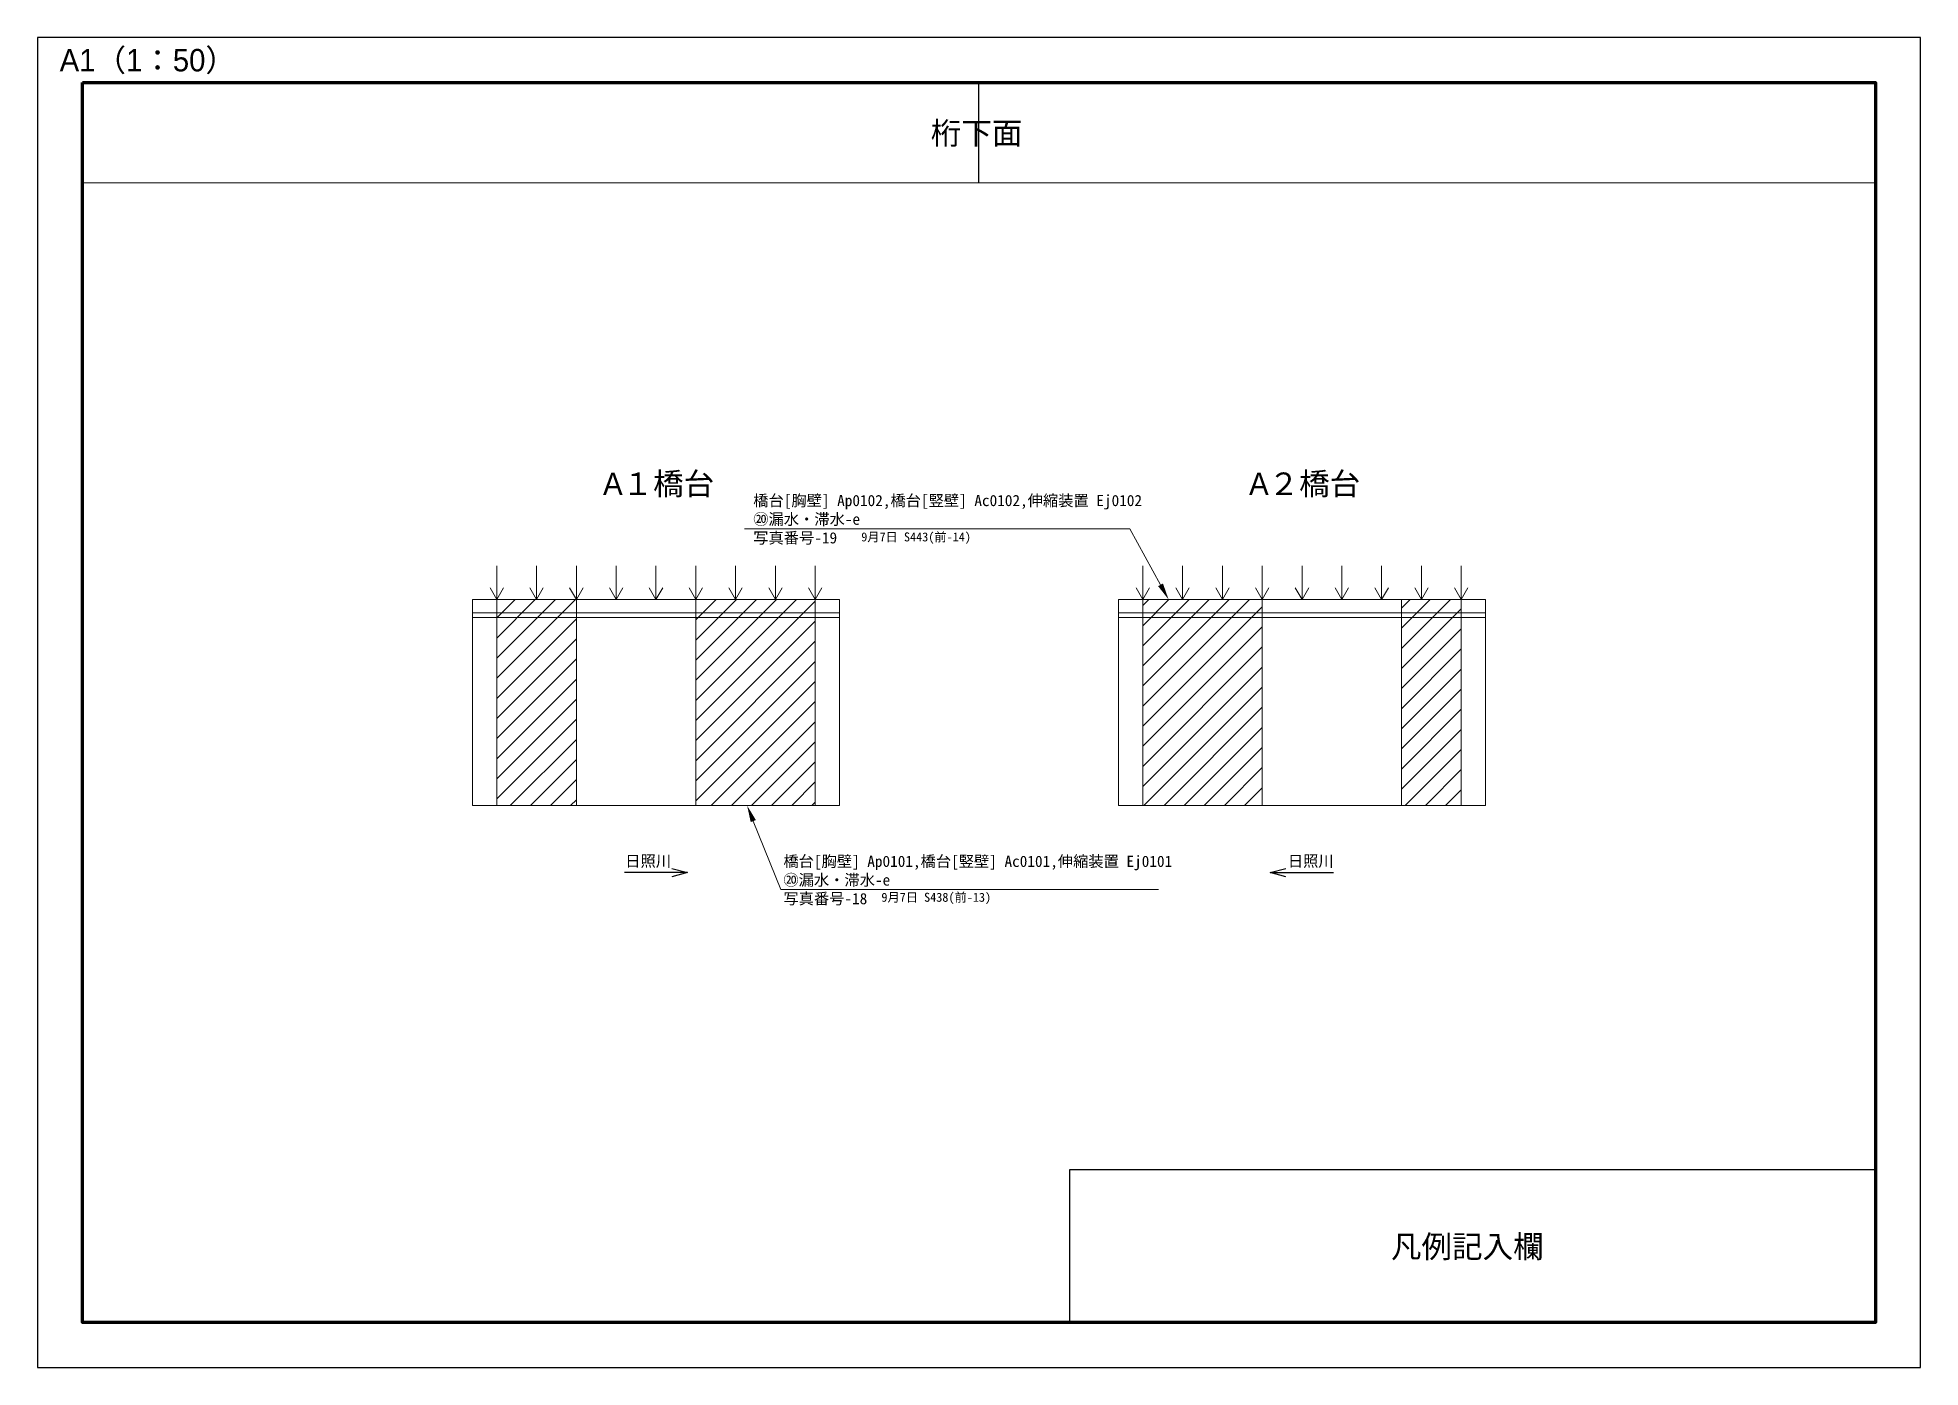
# Model space of a CAD drawing. Header units: millimetres. Extents: x 518650 to 560700, y 150326 to 246223.
# Drawn here: x 518650 to 560700, y 180026 to 209726 of the extents above; entities that cross this region are included whole.
import ezdxf
from ezdxf import colors
from ezdxf.entities.mleader import LeaderData, LeaderLine
from ezdxf.math import Vec2, Vec3

# ---------------------------------------------------------------- set-up
doc = ezdxf.new("R2010")
doc.units = ezdxf.units.MM
doc.layers.get('Defpoints').update_dxf_attribs({"color": 4})
for name, color, linetype, lineweight in [('D-DCR-HCH1', 7, 'Continuous', 13), ('D-STR', 1, 'Continuous', 13), ('D-STR-HTXT', 7, 'Continuous', 13), ('D-STR-TXT', 7, 'Continuous', 13), ('D-TTL', 2, 'Continuous', 140), ('枠', 7, 'Continuous', 13)]:
    doc.layers.add(name, color=color, linetype=linetype, lineweight=lineweight)
doc.styles.add('MSゴシック', font='MS Gothic.ttf')
doc.styles.add('MtXpl__', font='MS PGothic.ttf')
doc.styles.get("Standard").update_dxf_attribs({"font": 'arial.ttf'})

msp = doc.modelspace()

# ---------------------------------------------------------------- texts
at = {"layer": 'D-STR-HTXT', "style": 'MSゴシック'}
for p in [(531774, 191210), (546573, 191210)]:
    msp.add_text('日照川', height=250, dxfattribs=at).set_placement(p)
at = {"layer": 'D-STR-HTXT', "char_height": 250, "attachment_point": 7, "style": 'MSゴシック'}
for s, width, heights, insert in [('橋台[胸壁] Ap0102,橋台[竪壁] Ac0102,伸縮装置 Ej0102\\P\\pxt9;⑳漏水・滞水-e\\P\\ptz;写真番号-19', 11582.3, [1572], (534633, 198401)), ('橋台[胸壁] Ap0101,橋台[竪壁] Ac0101,伸縮装置 Ej0101\\P\\pxt9;⑳漏水・滞水-e\\P\\ptz;写真番号-18', 9532.38, [0], (535306, 190342))]:
    msp.add_mtext_dynamic_manual_height_columns(s, width=width, gutter_width=25, heights=heights, dxfattribs=dict(at, insert=insert))
at = {"layer": 'D-STR-TXT', "style": 'MtXpl__'}
for s, p in [('桁下面', (538599, 207342)), ('A１橋台', (531279, 199513)), ('A２橋台', (545708, 199513))]:
    msp.add_text(s, height=500, dxfattribs=at).set_placement(p)
at = {"layer": 'Defpoints', "style": 'MtXpl__'}
for s, p in [('A1（1：50）', (519142, 208973)), ('凡例記入欄', (548876, 182474))]:
    msp.add_text(s, height=500, dxfattribs=at).set_placement(p)
at = {"layer": 'Defpoints', "char_height": 200, "attachment_point": 7, "style": 'MSゴシック'}
for s, insert in [('\\A1;9月7日 {\\A0;S443(前-14)}', (537045, 198421)), ('\\A1;9月7日 {\\A0;S438(前-13)}', (537495, 190372))]:
    msp.add_mtext_dynamic_manual_height_columns(s, width=4536.57, gutter_width=25, heights=[0], dxfattribs=dict(at, insert=insert))

# ---------------------------------------------------------------- blocks, each defined once
blk = doc.blocks.new('_Open30')
at = {"color": 0, "linetype": 'ByBlock', "lineweight": -2}
for p, q in [((-1, 0.27), (0, 0)), ((0, 0), (-1, -0.27)), ((0, 0), (-1, 0))]:
    blk.add_line(p, q, dxfattribs=at)

# ---------------------------------------------------------------- hatches: boundary and pattern name
at = {"layer": 'D-DCR-HCH1'}
h = msp.add_hatch(dxfattribs=at)
h.set_pattern_fill('ANSI31', color=256, scale=100)
h.set_pattern_definition([(45, (0.23, 6415.74), (-224.5064, 224.5064), [])])
h.paths.add_polyline_path([(530682, 197176), (528904, 197176), (528904, 192576), (530682, 192576)])
h.paths.add_polyline_path([(536017, 197176), (533349, 197176), (533349, 192576), (536017, 192576)])
h = msp.add_hatch(dxfattribs=at)
h.set_pattern_fill('ANSI31', color=256, scale=100)
h.set_pattern_definition([(45, (150.87, 6332.68), (-224.5064, 224.5064), [])])
h.paths.add_polyline_path([(543334, 192576), (546001, 192576), (546001, 197176), (543334, 197176)])
h.paths.add_polyline_path([(549113, 192576), (550447, 192576), (550447, 197176), (549113, 197176)])

# ---------------------------------------------------------------- linework, layer by layer
at = {"layer": 'D-DCR-HCH1', "color": 0}
msp.add_line((547596, 191076), (546182, 191076), dxfattribs=at)
for points in [[(528904, 197176), (530682, 197176), (530682, 192576), (528904, 192576)], [(533349, 197176), (536017, 197176), (536017, 192576), (533349, 192576)], [(543334, 197176), (546001, 197176), (546001, 192576), (543334, 192576)], [(550447, 197176), (549113, 197176), (549113, 192576), (550447, 192576)]]:
    msp.add_lwpolyline(points, close=True, dxfattribs=at)
at = {"layer": 'D-STR', "color": 0}
for p, q in [((528904, 197176), (528904, 197926)), ((529793, 197176), (529793, 197926)), ((530682, 197176), (530682, 197926)), ((531571, 197176), (531571, 197926)), ((532460, 197176), (532460, 197926)), ((533349, 197176), (533349, 197926)), ((534239, 197176), (534239, 197926)), ((535128, 197176), (535128, 197926)), ((536017, 197176), (536017, 197926)), ((543334, 197176), (543334, 197926)), ((544223, 197176), (544223, 197926)), ((545112, 197176), (545112, 197926)), ((546001, 197176), (546001, 197926)), ((546890, 197176), (546890, 197926)), ((547779, 197176), (547779, 197926)), ((548668, 197176), (548668, 197926)), ((549557, 197176), (549557, 197926)), ((550447, 197176), (550447, 197926)), ((528361, 197176), (536561, 197176)), ((528361, 197176), (528361, 192576)), ((528361, 196876), (536561, 196876)), ((536561, 197176), (536561, 192576)), ((550989, 197176), (542789, 197176)), ((542789, 197176), (542789, 192576)), ((550989, 196876), (542789, 196876)), ((550989, 197176), (550989, 192576)), ((528361, 196776), (536561, 196776)), ((550989, 196776), (542789, 196776)), ((528361, 192576), (536561, 192576)), ((550989, 192576), (542789, 192576))]:
    msp.add_line(p, q, dxfattribs=at)
for points in [[(528754, 197436), (528904, 197176), (529054, 197436)], [(529643, 197436), (529793, 197176), (529943, 197436)], [(530532, 197436), (530682, 197176), (530832, 197436)], [(531421, 197436), (531571, 197176), (531721, 197436)], [(532310, 197436), (532460, 197176), (532610, 197436)], [(533199, 197436), (533349, 197176), (533499, 197436)], [(534089, 197436), (534239, 197176), (534389, 197436)], [(534978, 197436), (535128, 197176), (535278, 197436)], [(535867, 197436), (536017, 197176), (536167, 197436)], [(543484, 197436), (543334, 197176), (543184, 197436)], [(544373, 197436), (544223, 197176), (544073, 197436)], [(545262, 197436), (545112, 197176), (544962, 197436)], [(546151, 197436), (546001, 197176), (545851, 197436)], [(547040, 197436), (546890, 197176), (546740, 197436)], [(547929, 197436), (547779, 197176), (547629, 197436)], [(548818, 197436), (548668, 197176), (548518, 197436)], [(549707, 197436), (549557, 197176), (549407, 197436)], [(550597, 197436), (550447, 197176), (550297, 197436)]]:
    msp.add_lwpolyline(points, dxfattribs=at)
at = {"layer": 'D-STR-HTXT', "linetype": 'ByBlock', "lineweight": -2}
for p, q in [((532199, 191076), (531754, 191076)), ((547152, 191076), (547596, 191076))]:
    msp.add_line(p, q, dxfattribs=at)
for points in [[(532818, 191076), (532199, 191076)], [(546532, 191076), (547152, 191076)]]:
    msp.add_lwpolyline(points, dxfattribs=at)
at = {"layer": 'D-TTL', "linetype": 'Continuous'}
msp.add_lwpolyline([(519650, 208726), (559700, 208726), (559700, 181026), (519650, 181026)], close=True, dxfattribs=at)
at = {"layer": 'Defpoints'}
msp.add_line((539675, 206484), (539675, 208726), dxfattribs=at)
at = {"layer": 'Defpoints', "linetype": 'Continuous'}
msp.add_lwpolyline([(518650, 180026), (560700, 180026), (560700, 209726), (518650, 209726)], close=True, dxfattribs=at)
at = {"layer": 'Defpoints'}
msp.add_lwpolyline([(541693, 181026), (559700, 181026), (559700, 184441), (541693, 184441)], close=True, dxfattribs=at)
at = {"layer": '枠'}
msp.add_lwpolyline([(519650, 206484), (519650, 181026), (559700, 181026), (559700, 206484)], close=True, dxfattribs=at)

# ---------------------------------------------------------------- block references
at = {"layer": 'D-STR-HTXT', "lineweight": -2, "xscale": 350, "yscale": 350, "zscale": 350}
msp.add_blockref('_Open30', (533168, 191076), dxfattribs=at)
at = {"layer": 'D-STR-HTXT', "lineweight": -2, "xscale": 350, "yscale": 350, "zscale": 350, "rotation": 180}
msp.add_blockref('_Open30', (546182, 191076), dxfattribs=at)

msp.set_redraw_order([(e.dxf.handle, doc.entitydb.next_handle()) for e in msp.query("TEXT MTEXT ATTDEF DIMENSION ARC_DIMENSION")])  # texts and dimensions are drawn at this point

# ---------------------------------------------------------------- leaders
at = {"layer": 'D-STR-HTXT'}
ml = msp.add_multileader_mtext('Standard', dxfattribs=at)
ml.set_content('')
ml.set_leader_properties(color=256, linetype='ByLayer', lineweight=13)
ml.build(insert=Vec2(0, 0))
ml.multileader.update_dxf_attribs({"text_left_attachment_type": 8, "text_right_attachment_type": 5, "dogleg_length": 5000, "arrow_head_size": 375})
ctx = ml.context
ctx.base_point, ctx.char_height, ctx.arrow_head_size, ctx.landing_gap_size, ctx.plane_origin = Vec3(534436, 198755), 100, 375, 1, Vec3(547154, 197887)
ctx.left_attachment, ctx.right_attachment = 8, 5
notes = []
notes.append((ctx, [(0, (1, 1, 0), (543044, 198755), (-1, 0), 8608, [(0, [(543910, 197176)], 0, [])])]))
ctx.mtext, ml.multileader.dxf.content_type = None, 0
ml = msp.add_multileader_mtext('Standard', dxfattribs=at)
ml.set_content('')
ml.set_leader_properties(color=256, linetype='ByLayer', lineweight=13)
ml.build(insert=Vec2(0, 0))
ml.multileader.update_dxf_attribs({"text_left_attachment_type": 8, "text_right_attachment_type": 5, "dogleg_length": 5000, "arrow_head_size": 375})
ctx = ml.context
ctx.base_point, ctx.char_height, ctx.arrow_head_size, ctx.landing_gap_size, ctx.plane_origin = Vec3(543683, 190696), 100, 375, 1, Vec3(531135, 189829)
ctx.left_attachment, ctx.right_attachment = 8, 5
notes.append((ctx, [(0, (1, 1, 0), (535246, 190696), (1, 0), 8437, [(0, [(534495, 192576)], 0, [])])]))
ctx.mtext, ml.multileader.dxf.content_type = None, 0
for ctx, leaders in notes:
    for number, flags, end, landing, length, lines in leaders:
        leader = LeaderData()
        leader.index, (leader.has_last_leader_line, leader.has_dogleg_vector, leader.attachment_direction) = number, flags
        leader.last_leader_point, leader.dogleg_vector, leader.dogleg_length = Vec3(end), Vec3(landing), length
        for number, points, colour, breaks in lines:
            line = LeaderLine()
            line.index, line.vertices, line.color, line.breaks = number, Vec3.list(points), colors.encode_raw_color(colour), breaks
            leader.lines.append(line)
        ctx.leaders.append(leader)

doc.saveas('drawing.dxf')
